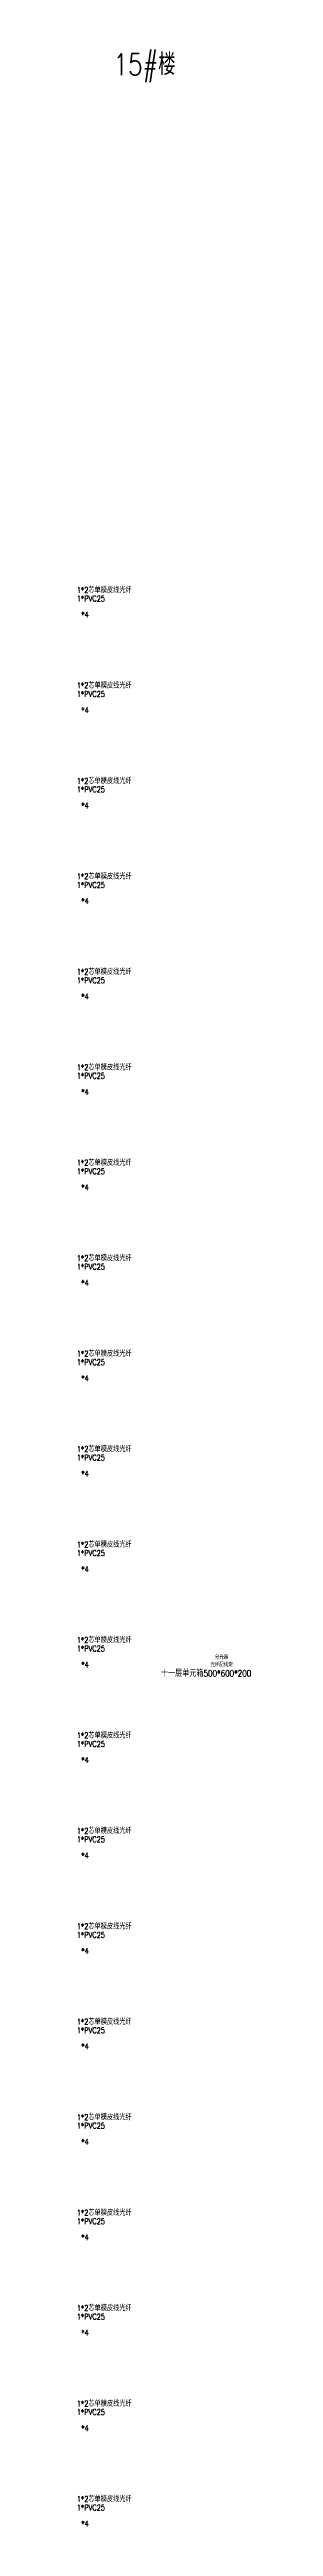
# Model space of a CAD drawing. Extents: x 2114868 to 5528286, y 1846921 to 2016792.
# Drawn here: x 3834303 to 3838883, y 1871442 to 1939561 of the extents above; entities that cross this region are included whole.
import ezdxf
from ezdxf.enums import TextEntityAlignment as Align

# ---------------------------------------------------------------- set-up
doc = ezdxf.new("R2010")
doc.units = 0
doc.header["$LTSCALE"] = 1000
doc.header["$MEASUREMENT"] = 0
doc.layers.add('T-EQUP-LIST-PLAN', color=3, linetype='Continuous')
doc.layers.add('智能化', color=7, linetype='Continuous')
doc.styles.add('_TEL_DIM', font='SIMPLEX', dxfattribs={"width": 0.8, "height": 3.5, "bigfont": 'HZTXT'})

msp = doc.modelspace()

# ---------------------------------------------------------------- texts
at = {"layer": 'T-EQUP-LIST-PLAN', "style": '_TEL_DIM', "width": 0.8}
msp.add_text('15#楼', height=590, dxfattribs=at).set_placement((3836123, 1939111), align=Align.MIDDLE)
at = {"layer": '智能化', "color": 120, "style": '_TEL_DIM', "width": 0.8}
for s, p in [('1*2芯单模皮线光纤', (3834271, 1924618)), ('1*PVC25', (3834271, 1924383)), ('1*2芯单模皮线光纤', (3834271, 1921993)), ('1*PVC25', (3834271, 1921758)), ('1*2芯单模皮线光纤', (3834271, 1919368)), ('1*PVC25', (3834271, 1919133)), ('1*2芯单模皮线光纤', (3834271, 1916743)), ('1*PVC25', (3834271, 1916508)), ('1*2芯单模皮线光纤', (3834271, 1914118)), ('1*PVC25', (3834271, 1913883)), ('1*2芯单模皮线光纤', (3834271, 1911493)), ('1*PVC25', (3834271, 1911258)), ('1*2芯单模皮线光纤', (3834271, 1908868)), ('1*PVC25', (3834271, 1908633)), ('1*2芯单模皮线光纤', (3834271, 1906243)), ('1*PVC25', (3834271, 1906008)), ('1*2芯单模皮线光纤', (3834271, 1903618)), ('1*PVC25', (3834271, 1903383)), ('1*2芯单模皮线光纤', (3834271, 1900993)), ('1*PVC25', (3834271, 1900758)), ('1*2芯单模皮线光纤', (3834271, 1898368)), ('1*PVC25', (3834271, 1898133)), ('1*2芯单模皮线光纤', (3834271, 1895743)), ('1*PVC25', (3834271, 1895508)), ('1*2芯单模皮线光纤', (3834271, 1893118)), ('1*PVC25', (3834271, 1892883)), ('1*2芯单模皮线光纤', (3834271, 1890493)), ('1*PVC25', (3834271, 1890258)), ('1*2芯单模皮线光纤', (3834271, 1887868)), ('1*PVC25', (3834271, 1887633)), ('1*2芯单模皮线光纤', (3834271, 1885243)), ('1*PVC25', (3834271, 1885008)), ('1*2芯单模皮线光纤', (3834271, 1882618)), ('1*PVC25', (3834271, 1882383)), ('1*2芯单模皮线光纤', (3834271, 1879993)), ('1*PVC25', (3834271, 1879758)), ('1*2芯单模皮线光纤', (3834271, 1877368)), ('1*PVC25', (3834271, 1877133)), ('1*2芯单模皮线光纤', (3834271, 1874743)), ('1*PVC25', (3834271, 1874508)), ('1*2芯单模皮线光纤', (3834271, 1872118)), ('1*PVC25', (3834271, 1871883))]:
    msp.add_text(s, height=156.8, dxfattribs=at).set_placement(p)
at = {"layer": '智能化', "color": 3, "style": '_TEL_DIM', "width": 0.8}
for p in [(3834395, 1923942), (3834395, 1921317), (3834395, 1918692), (3834395, 1916067), (3834395, 1913442), (3834395, 1910817), (3834395, 1908192), (3834395, 1905567), (3834395, 1902942), (3834395, 1900317), (3834395, 1897692), (3834395, 1895067), (3834395, 1892442), (3834395, 1889817), (3834395, 1887192), (3834395, 1884567), (3834395, 1881942), (3834395, 1879317), (3834395, 1876692), (3834395, 1874067), (3834395, 1871442)]:
    msp.add_text('*4', height=156.8, dxfattribs=at).set_placement(p)
at = {"layer": '智能化', "color": 2, "linetype": 'ByBlock', "style": '_TEL_DIM', "width": 0.8}
for s, height, p in [('光纤配线架', 112.5, (3838239, 1895143)), ('分光器', 112.5, (3838239, 1895350)), ('十一层单元箱500*600*200', 180, (3837816, 1894904))]:
    msp.add_text(s, height=height, dxfattribs=at).set_placement(p, align=Align.MIDDLE_CENTER)

doc.saveas('drawing.dxf')
